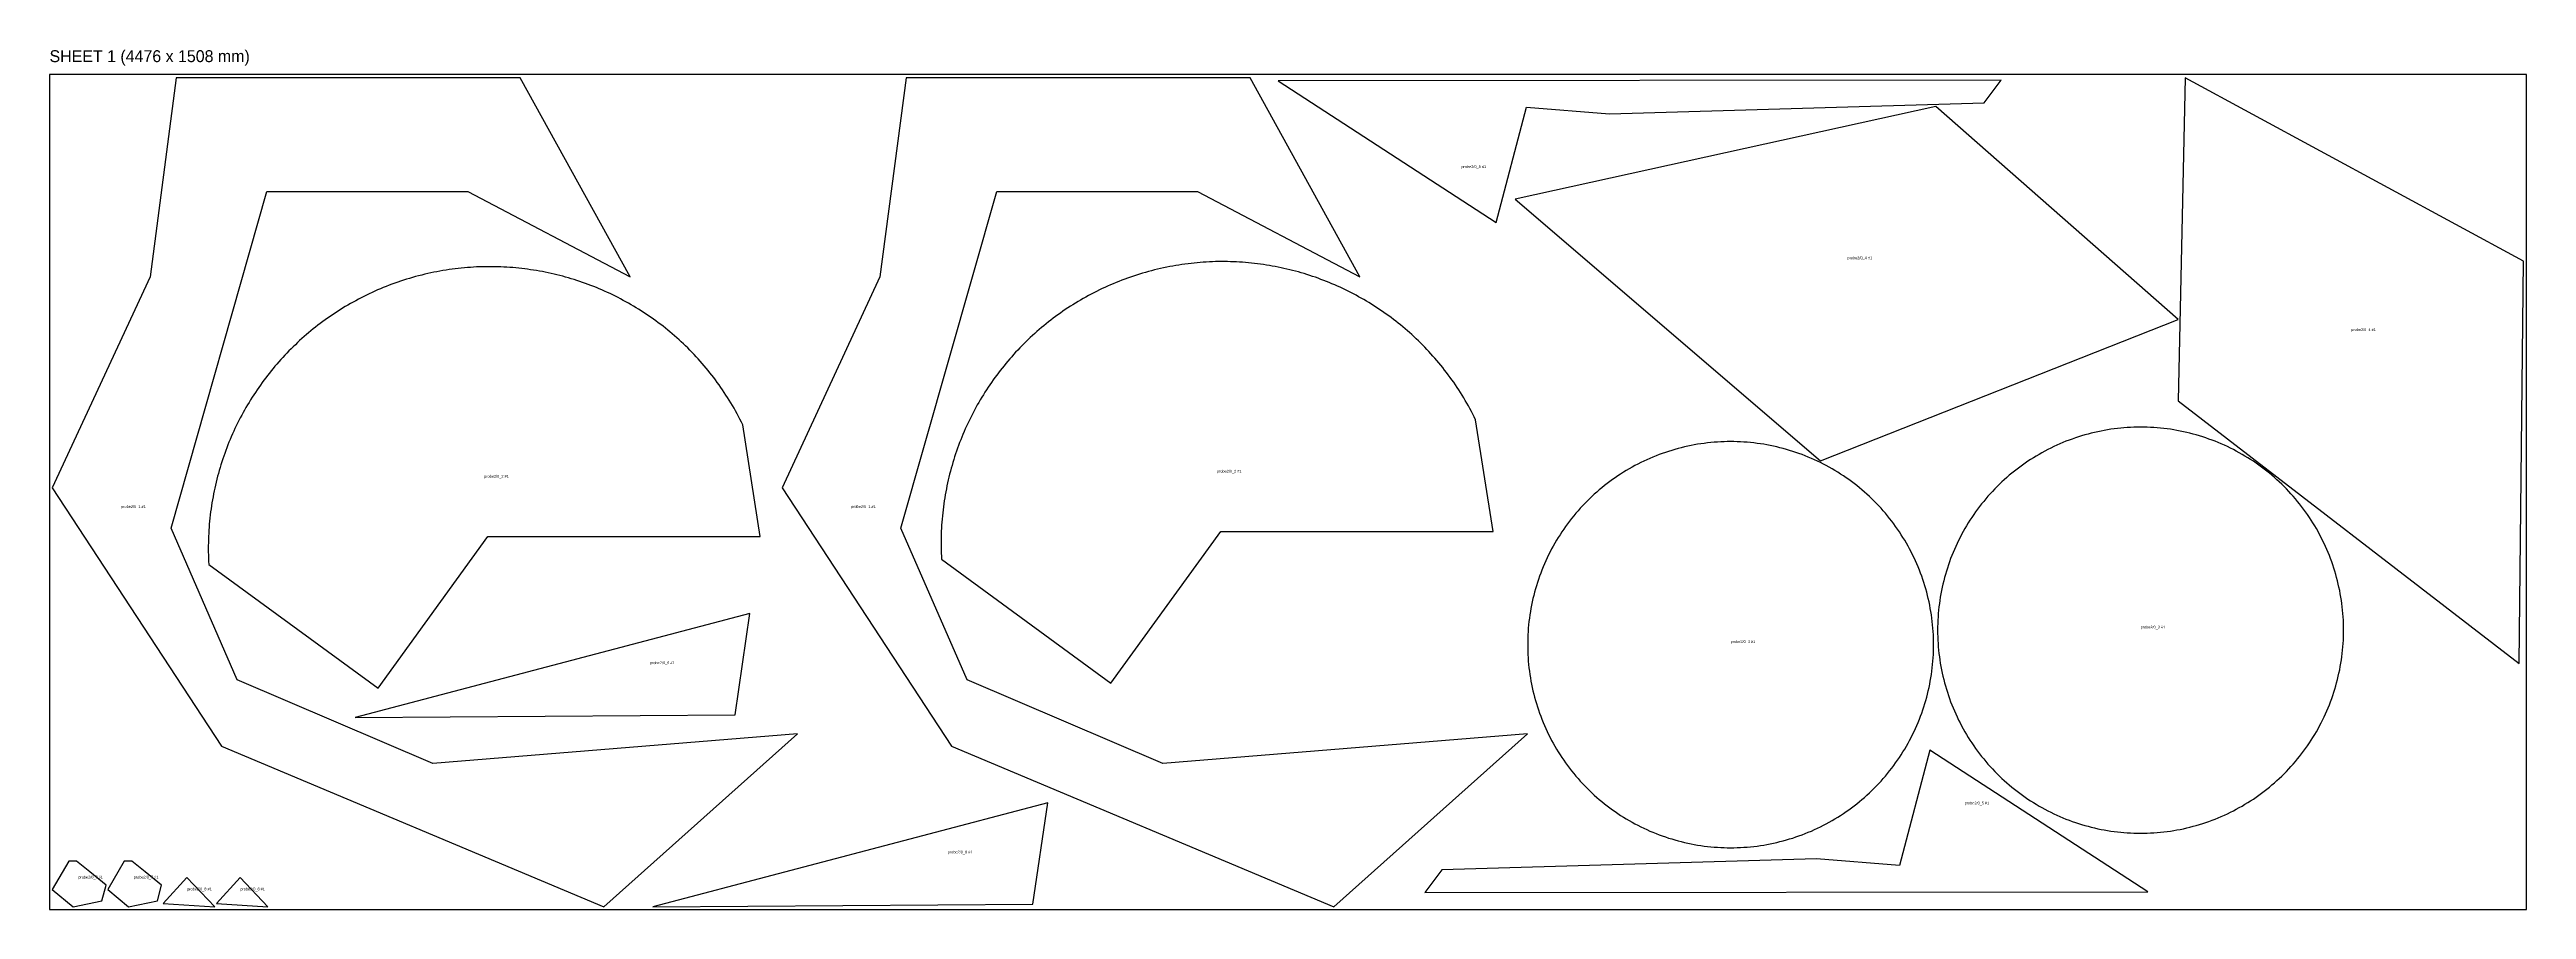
# Model space of a CAD drawing. Header units: millimetres. Extents: x 0 to 4476, y 0 to 1553.
import ezdxf

# ---------------------------------------------------------------- set-up
doc = ezdxf.new("R2010")
doc.units = ezdxf.units.MM
for name, color, linetype in [('PART_LABELS', 3, 'Continuous'), ('PART_S001_0001', 7, 'Continuous'), ('PART_S001_0002', 7, 'Continuous'), ('PART_S001_0003', 7, 'Continuous'), ('PART_S001_0004', 7, 'Continuous'), ('PART_S001_0005', 7, 'Continuous'), ('PART_S001_0006', 7, 'Continuous'), ('PART_S001_0007', 7, 'Continuous'), ('PART_S001_0008', 7, 'Continuous'), ('PART_S001_0009', 7, 'Continuous'), ('PART_S001_0010', 7, 'Continuous'), ('PART_S001_0011', 7, 'Continuous'), ('PART_S001_0012', 7, 'Continuous'), ('PART_S001_0013', 7, 'Continuous'), ('PART_S001_0014', 7, 'Continuous'), ('PART_S001_0015', 7, 'Continuous'), ('PART_S001_0016', 7, 'Continuous'), ('SHEET_BOUNDARY', 8, 'Continuous'), ('SHEET_LABELS', 6, 'Continuous')]:
    doc.layers.add(name, color=color, linetype=linetype)

msp = doc.modelspace()

# ---------------------------------------------------------------- linework, layer by layer
at = {"layer": 'PART_S001_0001'}
msp.add_lwpolyline([(850.3, 1502.1), (228.9, 1502.1), (181.6, 1142.8), (5, 761.4), (310.9, 295), (1001.6, 5), (1351.7, 317), (692.6, 263.4), (339.3, 414.7), (219.5, 688.9), (392.9, 1297.2), (755.6, 1297.2), (1049, 1142.8)], close=True, dxfattribs=at)
at = {"layer": 'PART_S001_0002'}
msp.add_lwpolyline([(2169.4, 1502.1), (1548, 1502.1), (1500.7, 1142.8), (1324.1, 761.4), (1630, 295), (2320.7, 5), (2670.8, 317), (2011.7, 263.4), (1658.4, 414.7), (1538.6, 688.9), (1712, 1297.2), (2074.7, 1297.2), (2368.1, 1142.8)], close=True, dxfattribs=at)
at = {"layer": 'PART_S001_0003'}
msp.add_lwpolyline([(3791.5, 31.9), (3398.1, 287.9), (3343.3, 79.6), (3193.3, 91.4), (2515.7, 71.7), (2485, 30.5)], close=True, dxfattribs=at)
at = {"layer": 'PART_S001_0004'}
msp.add_lwpolyline([(2220.5, 1496.9), (2613.9, 1241), (2668.7, 1449.2), (2818.7, 1437.4), (3496.3, 1457.1), (3527, 1498.3)], close=True, dxfattribs=at)
at = {"layer": 'PART_S001_0005'}
msp.add_lwpolyline([(287.7, 623.3), (593.6, 399.5), (792.3, 673.7), (1284.3, 673.7), (1252.8, 875.4), (1250.3, 880.5), (1247.7, 885.5), (1245.1, 890.6), (1242.4, 895.5), (1239.7, 900.4), (1237, 905.3), (1234.2, 910.2), (1231.3, 915), (1228.4, 919.8), (1225.4, 924.5), (1222.4, 929.2), (1219.4, 933.8), (1216.3, 938.4), (1213.2, 943), (1210, 947.5), (1206.7, 952), (1203.5, 956.5), (1200.2, 960.9), (1196.8, 965.2), (1193.4, 969.5), (1190, 973.8), (1186.5, 978), (1182.9, 982.2), (1179.4, 986.4), (1175.8, 990.5), (1172.1, 994.5), (1168.4, 998.5), (1164.7, 1002.5), (1160.9, 1006.4), (1157.1, 1010.3), (1153.3, 1014.2), (1149.4, 1018), (1145.5, 1021.7), (1141.5, 1025.4), (1137.6, 1029.1), (1133.5, 1032.7), (1129.5, 1036.2), (1125.4, 1039.8), (1121.2, 1043.2), (1117.1, 1046.7), (1112.9, 1050.1), (1108.6, 1053.4), (1104.4, 1056.7), (1100.1, 1059.9), (1095.8, 1063.1), (1091.4, 1066.3), (1087, 1069.4), (1082.6, 1072.4), (1078.1, 1075.4), (1073.6, 1078.4), (1069.1, 1081.3), (1064.6, 1084.2), (1060, 1087), (1055.4, 1089.7), (1050.8, 1092.4), (1046.1, 1095.1), (1041.5, 1097.7), (1036.8, 1100.3), (1032, 1102.8), (1027.3, 1105.3), (1022.5, 1107.7), (1017.7, 1110), (1012.8, 1112.4), (1008, 1114.6), (1003.1, 1116.8), (998.2, 1119), (993.3, 1121.1), (988.3, 1123.2), (983.3, 1125.2), (978.4, 1127.1), (973.3, 1129), (968.3, 1130.9), (963.3, 1132.7), (958.2, 1134.4), (953.1, 1136.1), (948, 1137.7), (942.9, 1139.3), (937.7, 1140.8), (932.5, 1142.3), (927.4, 1143.7), (922.2, 1145.1), (917, 1146.4), (911.7, 1147.7), (906.5, 1148.9), (901.2, 1150), (895.9, 1151.1), (890.7, 1152.2), (885.4, 1153.1), (880, 1154.1), (874.7, 1154.9), (869.4, 1155.7), (864, 1156.5), (858.7, 1157.2), (853.3, 1157.8), (847.9, 1158.4), (842.5, 1159), (837.1, 1159.4), (831.7, 1159.9), (826.3, 1160.2), (820.8, 1160.5), (815.4, 1160.7), (809.9, 1160.9), (804.5, 1161.1), (799, 1161.1), (793.5, 1161.1), (788.1, 1161.1), (782.6, 1161), (777.1, 1160.8), (771.6, 1160.6), (766.1, 1160.3), (760.6, 1159.9), (755.1, 1159.5), (749.6, 1159), (744.1, 1158.5), (738.6, 1157.9), (733.1, 1157.3), (727.6, 1156.5), (722.1, 1155.8), (716.6, 1154.9), (711, 1154), (705.5, 1153.1), (700, 1152), (694.5, 1150.9), (689, 1149.8), (683.5, 1148.6), (678, 1147.3), (672.5, 1146), (667, 1144.6), (661.5, 1143.1), (656.1, 1141.6), (650.6, 1140), (645.2, 1138.4), (639.9, 1136.7), (634.5, 1134.9), (629.2, 1133.1), (624, 1131.3), (618.7, 1129.4), (613.5, 1127.4), (608.3, 1125.4), (603.1, 1123.3), (598, 1121.2), (592.9, 1119), (587.9, 1116.8), (582.8, 1114.5), (577.8, 1112.2), (572.9, 1109.8), (567.9, 1107.3), (563, 1104.9), (558.2, 1102.3), (553.3, 1099.7), (548.5, 1097.1), (543.8, 1094.4), (539, 1091.7), (534.3, 1088.9), (529.7, 1086.1), (525, 1083.2), (520.4, 1080.3), (515.9, 1077.4), (511.4, 1074.3), (506.9, 1071.3), (502.4, 1068.2), (498, 1065), (493.7, 1061.8), (489.3, 1058.6), (485, 1055.3), (480.8, 1052), (476.5, 1048.6), (472.4, 1045.2), (468.2, 1041.8), (464.1, 1038.3), (460, 1034.8), (456, 1031.2), (452, 1027.6), (448.1, 1023.9), (444.2, 1020.2), (440.3, 1016.5), (436.5, 1012.7), (432.7, 1008.9), (429, 1005.1), (425.3, 1001.2), (421.6, 997.2), (418, 993.3), (414.4, 989.3), (410.9, 985.2), (407.4, 981.2), (404, 977.1), (400.6, 972.9), (397.2, 968.7), (393.9, 964.5), (390.6, 960.3), (387.4, 956), (384.2, 951.7), (381.1, 947.3), (378, 942.9), (375, 938.5), (372, 934.1), (369.1, 929.6), (366.2, 925.1), (363.3, 920.6), (360.5, 916), (357.7, 911.4), (355, 906.8), (352.4, 902.1), (349.8, 897.4), (347.2, 892.7), (344.7, 887.9), (342.2, 883.2), (339.8, 878.4), (337.4, 873.5), (335.1, 868.7), (332.9, 863.8), (330.7, 858.9), (328.5, 854), (326.4, 849), (324.3, 844), (322.3, 839), (320.4, 834), (318.5, 829), (316.6, 823.9), (314.8, 818.8), (313.1, 813.7), (311.4, 808.5), (309.7, 803.4), (308.2, 798.2), (306.6, 793), (305.2, 787.7), (303.7, 782.5), (302.4, 777.2), (301.1, 771.9), (299.8, 766.6), (298.6, 761.3), (297.5, 756), (296.4, 750.6), (295.4, 745.2), (294.4, 739.8), (293.5, 734.4), (292.6, 729), (291.8, 723.6), (291.1, 718.1), (290.4, 712.6), (289.8, 707.1), (289.2, 701.6), (288.7, 696.1), (288.3, 690.6), (287.9, 685), (287.6, 679.5), (287.3, 673.9), (287.1, 668.3), (287, 662.7), (286.9, 657.1), (286.9, 651.5), (286.9, 645.9), (287, 640.2), (287.2, 634.6), (287.4, 628.9)], close=True, dxfattribs=at)
at = {"layer": 'PART_S001_0006'}
msp.add_lwpolyline([(1611.9, 632.5), (1917.9, 408.7), (2116.6, 682.9), (2608.6, 682.9), (2577, 884.6), (2574.5, 889.7), (2572, 894.7), (2569.3, 899.7), (2566.7, 904.7), (2564, 909.6), (2561.2, 914.5), (2558.4, 919.4), (2555.5, 924.2), (2552.6, 929), (2549.7, 933.7), (2546.7, 938.4), (2543.6, 943), (2540.5, 947.6), (2537.4, 952.2), (2534.2, 956.7), (2531, 961.2), (2527.7, 965.7), (2524.4, 970.1), (2521, 974.4), (2517.6, 978.7), (2514.2, 983), (2510.7, 987.2), (2507.2, 991.4), (2503.6, 995.6), (2500, 999.7), (2496.4, 1003.7), (2492.7, 1007.7), (2489, 1011.7), (2485.2, 1015.6), (2481.4, 1019.5), (2477.5, 1023.4), (2473.7, 1027.1), (2469.7, 1030.9), (2465.8, 1034.6), (2461.8, 1038.3), (2457.8, 1041.9), (2453.7, 1045.4), (2449.6, 1049), (2445.5, 1052.4), (2441.3, 1055.9), (2437.1, 1059.2), (2432.9, 1062.6), (2428.6, 1065.9), (2424.3, 1069.1), (2420, 1072.3), (2415.6, 1075.5), (2411.2, 1078.6), (2406.8, 1081.6), (2402.4, 1084.6), (2397.9, 1087.6), (2393.4, 1090.5), (2388.8, 1093.3), (2384.3, 1096.2), (2379.7, 1098.9), (2375, 1101.6), (2370.4, 1104.3), (2365.7, 1106.9), (2361, 1109.5), (2356.3, 1112), (2351.5, 1114.5), (2346.7, 1116.9), (2341.9, 1119.2), (2337.1, 1121.5), (2332.2, 1123.8), (2327.3, 1126), (2322.4, 1128.2), (2317.5, 1130.3), (2312.6, 1132.3), (2307.6, 1134.4), (2302.6, 1136.3), (2297.6, 1138.2), (2292.6, 1140.1), (2287.5, 1141.9), (2282.4, 1143.6), (2277.3, 1145.3), (2272.2, 1146.9), (2267.1, 1148.5), (2262, 1150), (2256.8, 1151.5), (2251.6, 1152.9), (2246.4, 1154.3), (2241.2, 1155.6), (2236, 1156.9), (2230.7, 1158.1), (2225.5, 1159.2), (2220.2, 1160.3), (2214.9, 1161.3), (2209.6, 1162.3), (2204.3, 1163.3), (2199, 1164.1), (2193.6, 1164.9), (2188.3, 1165.7), (2182.9, 1166.4), (2177.5, 1167), (2172.1, 1167.6), (2166.7, 1168.2), (2161.3, 1168.6), (2155.9, 1169), (2150.5, 1169.4), (2145.1, 1169.7), (2139.6, 1169.9), (2134.2, 1170.1), (2128.7, 1170.2), (2123.3, 1170.3), (2117.8, 1170.3), (2112.3, 1170.3), (2106.8, 1170.2), (2101.4, 1170), (2095.9, 1169.8), (2090.4, 1169.5), (2084.9, 1169.1), (2079.4, 1168.7), (2073.9, 1168.2), (2068.4, 1167.7), (2062.8, 1167.1), (2057.3, 1166.4), (2051.8, 1165.7), (2046.3, 1165), (2040.8, 1164.1), (2035.3, 1163.2), (2029.8, 1162.2), (2024.3, 1161.2), (2018.8, 1160.1), (2013.2, 1159), (2007.7, 1157.8), (2002.2, 1156.5), (1996.7, 1155.2), (1991.2, 1153.7), (1985.8, 1152.3), (1980.3, 1150.8), (1974.9, 1149.2), (1969.5, 1147.5), (1964.1, 1145.9), (1958.8, 1144.1), (1953.5, 1142.3), (1948.2, 1140.5), (1942.9, 1138.5), (1937.7, 1136.6), (1932.5, 1134.6), (1927.4, 1132.5), (1922.3, 1130.4), (1917.2, 1128.2), (1912.1, 1126), (1907.1, 1123.7), (1902.1, 1121.4), (1897.1, 1119), (1892.2, 1116.5), (1887.3, 1114.1), (1882.4, 1111.5), (1877.6, 1108.9), (1872.8, 1106.3), (1868, 1103.6), (1863.3, 1100.9), (1858.6, 1098.1), (1853.9, 1095.3), (1849.3, 1092.4), (1844.7, 1089.5), (1840.1, 1086.5), (1835.6, 1083.5), (1831.1, 1080.5), (1826.7, 1077.4), (1822.3, 1074.2), (1817.9, 1071), (1813.6, 1067.8), (1809.3, 1064.5), (1805, 1061.2), (1800.8, 1057.8), (1796.6, 1054.4), (1792.5, 1051), (1788.3, 1047.5), (1784.3, 1044), (1780.3, 1040.4), (1776.3, 1036.8), (1772.3, 1033.1), (1768.4, 1029.4), (1764.6, 1025.7), (1760.7, 1021.9), (1756.9, 1018.1), (1753.2, 1014.2), (1749.5, 1010.4), (1745.8, 1006.4), (1742.2, 1002.5), (1738.7, 998.5), (1735.1, 994.4), (1731.6, 990.4), (1728.2, 986.2), (1724.8, 982.1), (1721.5, 977.9), (1718.1, 973.7), (1714.9, 969.5), (1711.7, 965.2), (1708.5, 960.9), (1705.4, 956.5), (1702.3, 952.1), (1699.2, 947.7), (1696.2, 943.3), (1693.3, 938.8), (1690.4, 934.3), (1687.5, 929.7), (1684.7, 925.2), (1682, 920.6), (1679.3, 915.9), (1676.6, 911.3), (1674, 906.6), (1671.4, 901.9), (1668.9, 897.1), (1666.5, 892.4), (1664.1, 887.6), (1661.7, 882.7), (1659.4, 877.9), (1657.1, 873), (1654.9, 868.1), (1652.7, 863.2), (1650.6, 858.2), (1648.6, 853.2), (1646.6, 848.2), (1644.6, 843.2), (1642.7, 838.2), (1640.8, 833.1), (1639, 828), (1637.3, 822.9), (1635.6, 817.7), (1634, 812.6), (1632.4, 807.4), (1630.9, 802.2), (1629.4, 796.9), (1628, 791.7), (1626.6, 786.4), (1625.3, 781.1), (1624, 775.8), (1622.9, 770.5), (1621.7, 765.2), (1620.6, 759.8), (1619.6, 754.4), (1618.6, 749), (1617.7, 743.6), (1616.9, 738.2), (1616.1, 732.7), (1615.3, 727.3), (1614.6, 721.8), (1614, 716.3), (1613.5, 710.8), (1613, 705.3), (1612.5, 699.8), (1612.1, 694.2), (1611.8, 688.7), (1611.5, 683.1), (1611.3, 677.5), (1611.2, 671.9), (1611.1, 666.3), (1611.1, 660.7), (1611.1, 655.1), (1611.2, 649.4), (1611.4, 643.8), (1611.6, 638.1)], close=True, dxfattribs=at)
at = {"layer": 'PART_S001_0007'}
msp.add_lwpolyline([(3404.7, 478.3), (3404.6, 484.3), (3404.5, 490.3), (3404.2, 496.3), (3403.9, 502.3), (3403.4, 508.2), (3402.9, 514.2), (3402.3, 520.2), (3401.5, 526.1), (3400.7, 532.1), (3399.8, 538), (3398.7, 543.9), (3397.6, 549.8), (3396.4, 555.7), (3395.1, 561.6), (3393.7, 567.4), (3392.2, 573.2), (3390.6, 579), (3388.9, 584.7), (3387.1, 590.5), (3385.2, 596.2), (3383.2, 601.8), (3381.2, 607.5), (3379, 613.1), (3376.7, 618.6), (3374.4, 624.2), (3372, 629.6), (3369.4, 635.1), (3366.8, 640.5), (3364.1, 645.9), (3361.3, 651.2), (3358.5, 656.4), (3355.5, 661.7), (3352.5, 666.8), (3349.3, 672), (3346.1, 677), (3342.8, 682), (3339.5, 687), (3336, 691.9), (3332.5, 696.8), (3328.9, 701.6), (3325.2, 706.3), (3321.4, 711), (3317.6, 715.6), (3313.6, 720.1), (3309.6, 724.6), (3305.6, 729), (3301.4, 733.3), (3297.2, 737.6), (3292.9, 741.8), (3288.6, 746), (3284.2, 750), (3279.7, 754), (3275.2, 758), (3270.6, 761.8), (3265.9, 765.6), (3261.2, 769.3), (3256.4, 772.9), (3251.5, 776.4), (3246.6, 779.9), (3241.6, 783.2), (3236.6, 786.5), (3231.6, 789.7), (3226.4, 792.9), (3221.3, 795.9), (3216, 798.9), (3210.8, 801.7), (3205.5, 804.5), (3200.1, 807.2), (3194.7, 809.8), (3189.2, 812.4), (3183.8, 814.8), (3178.2, 817.1), (3172.7, 819.4), (3167.1, 821.6), (3161.4, 823.6), (3155.8, 825.6), (3150.1, 827.5), (3144.3, 829.3), (3138.6, 831), (3132.8, 832.6), (3127, 834.1), (3121.2, 835.5), (3115.3, 836.8), (3109.4, 838), (3103.5, 839.1), (3097.6, 840.2), (3091.7, 841.1), (3085.7, 841.9), (3079.8, 842.7), (3073.8, 843.3), (3067.8, 843.8), (3061.9, 844.3), (3055.9, 844.6), (3049.9, 844.9), (3043.9, 845), (3037.9, 845.1), (3031.9, 845), (3025.9, 844.9), (3019.9, 844.6), (3013.9, 844.3), (3007.9, 843.8), (3001.9, 843.3), (2995.9, 842.7), (2990, 841.9), (2984, 841.1), (2978.1, 840.2), (2972.2, 839.1), (2966.3, 838), (2960.4, 836.8), (2954.6, 835.5), (2948.7, 834.1), (2942.9, 832.6), (2937.1, 831), (2931.4, 829.3), (2925.7, 827.5), (2920, 825.6), (2914.3, 823.6), (2908.7, 821.6), (2903.1, 819.4), (2897.5, 817.1), (2892, 814.8), (2886.5, 812.4), (2881, 809.8), (2875.6, 807.2), (2870.3, 804.5), (2865, 801.7), (2859.7, 798.9), (2854.5, 795.9), (2849.3, 792.9), (2844.2, 789.7), (2839.1, 786.5), (2834.1, 783.2), (2829.1, 779.9), (2824.2, 776.4), (2819.4, 772.9), (2814.6, 769.3), (2809.8, 765.6), (2805.2, 761.8), (2800.6, 758), (2796, 754), (2791.5, 750), (2787.1, 746), (2782.8, 741.8), (2778.5, 737.6), (2774.3, 733.3), (2770.2, 729), (2766.1, 724.6), (2762.1, 720.1), (2758.2, 715.6), (2754.3, 711), (2750.6, 706.3), (2746.9, 701.6), (2743.2, 696.8), (2739.7, 691.9), (2736.3, 687), (2732.9, 682), (2729.6, 677), (2726.4, 672), (2723.3, 666.8), (2720.2, 661.7), (2717.2, 656.4), (2714.4, 651.2), (2711.6, 645.9), (2708.9, 640.5), (2706.3, 635.1), (2703.8, 629.6), (2701.3, 624.2), (2699, 618.6), (2696.7, 613.1), (2694.6, 607.5), (2692.5, 601.8), (2690.5, 596.2), (2688.6, 590.5), (2686.9, 584.7), (2685.2, 579), (2683.6, 573.2), (2682.1, 567.4), (2680.6, 561.6), (2679.3, 555.7), (2678.1, 549.8), (2677, 543.9), (2676, 538), (2675, 532.1), (2674.2, 526.1), (2673.5, 520.2), (2672.8, 514.2), (2672.3, 508.2), (2671.9, 502.3), (2671.5, 496.3), (2671.3, 490.3), (2671.1, 484.3), (2671.1, 478.3), (2671.1, 472.3), (2671.3, 466.3), (2671.5, 460.3), (2671.9, 454.3), (2672.3, 448.3), (2672.8, 442.3), (2673.5, 436.3), (2674.2, 430.4), (2675, 424.4), (2676, 418.5), (2677, 412.6), (2678.1, 406.7), (2679.3, 400.8), (2680.6, 395), (2682.1, 389.1), (2683.6, 383.3), (2685.2, 377.5), (2686.9, 371.8), (2688.6, 366.1), (2690.5, 360.4), (2692.5, 354.7), (2694.6, 349.1), (2696.7, 343.5), (2699, 337.9), (2701.3, 332.4), (2703.8, 326.9), (2706.3, 321.4), (2708.9, 316), (2711.6, 310.7), (2714.4, 305.4), (2717.2, 300.1), (2720.2, 294.9), (2723.3, 289.7), (2726.4, 284.6), (2729.6, 279.5), (2732.9, 274.5), (2736.3, 269.5), (2739.7, 264.6), (2743.2, 259.8), (2746.9, 255), (2750.6, 250.2), (2754.3, 245.6), (2758.2, 241), (2762.1, 236.4), (2766.1, 231.9), (2770.2, 227.5), (2774.3, 223.2), (2778.5, 218.9), (2782.8, 214.7), (2787.1, 210.6), (2791.5, 206.5), (2796, 202.5), (2800.6, 198.6), (2805.2, 194.7), (2809.8, 191), (2814.6, 187.3), (2819.4, 183.6), (2824.2, 180.1), (2829.1, 176.7), (2834.1, 173.3), (2839.1, 170), (2844.2, 166.8), (2849.3, 163.7), (2854.5, 160.6), (2859.7, 157.6), (2865, 154.8), (2870.3, 152), (2875.6, 149.3), (2881, 146.7), (2886.5, 144.2), (2892, 141.7), (2897.5, 139.4), (2903.1, 137.1), (2908.7, 135), (2914.3, 132.9), (2920, 130.9), (2925.7, 129), (2931.4, 127.3), (2937.1, 125.6), (2942.9, 124), (2948.7, 122.5), (2954.6, 121), (2960.4, 119.7), (2966.3, 118.5), (2972.2, 117.4), (2978.1, 116.4), (2984, 115.4), (2990, 114.6), (2995.9, 113.9), (3001.9, 113.2), (3007.9, 112.7), (3013.9, 112.3), (3019.9, 111.9), (3025.9, 111.7), (3031.9, 111.5), (3037.9, 111.5), (3043.9, 111.5), (3049.9, 111.7), (3055.9, 111.9), (3061.9, 112.3), (3067.8, 112.7), (3073.8, 113.2), (3079.8, 113.9), (3085.7, 114.6), (3091.7, 115.4), (3097.6, 116.4), (3103.5, 117.4), (3109.4, 118.5), (3115.3, 119.7), (3121.2, 121), (3127, 122.5), (3132.8, 124), (3138.6, 125.6), (3144.3, 127.3), (3150.1, 129), (3155.8, 130.9), (3161.4, 132.9), (3167.1, 135), (3172.7, 137.1), (3178.2, 139.4), (3183.8, 141.7), (3189.2, 144.2), (3194.7, 146.7), (3200.1, 149.3), (3205.5, 152), (3210.8, 154.8), (3216, 157.6), (3221.3, 160.6), (3226.4, 163.7), (3231.6, 166.8), (3236.6, 170), (3241.6, 173.3), (3246.6, 176.7), (3251.5, 180.1), (3256.4, 183.6), (3261.2, 187.3), (3265.9, 191), (3270.6, 194.7), (3275.2, 198.6), (3279.7, 202.5), (3284.2, 206.5), (3288.6, 210.6), (3292.9, 214.7), (3297.2, 218.9), (3301.4, 223.2), (3305.6, 227.5), (3309.6, 231.9), (3313.6, 236.4), (3317.6, 241), (3321.4, 245.6), (3325.2, 250.2), (3328.9, 255), (3332.5, 259.8), (3336, 264.6), (3339.5, 269.5), (3342.8, 274.5), (3346.1, 279.5), (3349.3, 284.6), (3352.5, 289.7), (3355.5, 294.9), (3358.5, 300.1), (3361.3, 305.4), (3364.1, 310.7), (3366.8, 316), (3369.4, 321.4), (3372, 326.9), (3374.4, 332.4), (3376.7, 337.9), (3379, 343.5), (3381.2, 349.1), (3383.2, 354.7), (3385.2, 360.4), (3387.1, 366.1), (3388.9, 371.8), (3390.6, 377.5), (3392.2, 383.3), (3393.7, 389.1), (3395.1, 395), (3396.4, 400.8), (3397.6, 406.7), (3398.7, 412.6), (3399.8, 418.5), (3400.7, 424.4), (3401.5, 430.4), (3402.3, 436.3), (3402.9, 442.3), (3403.4, 448.3), (3403.9, 454.3), (3404.2, 460.3), (3404.5, 466.3), (3404.6, 472.3)], close=True, dxfattribs=at)
at = {"layer": 'PART_S001_0008'}
msp.add_lwpolyline([(4145.5, 504.5), (4145.5, 510.5), (4145.3, 516.5), (4145.1, 522.5), (4144.7, 528.5), (4144.3, 534.5), (4143.7, 540.4), (4143.1, 546.4), (4142.4, 552.4), (4141.5, 558.3), (4140.6, 564.2), (4139.6, 570.1), (4138.5, 576), (4137.2, 581.9), (4135.9, 587.8), (4134.5, 593.6), (4133, 599.4), (4131.4, 605.2), (4129.7, 611), (4127.9, 616.7), (4126, 622.4), (4124.1, 628), (4122, 633.7), (4119.8, 639.3), (4117.6, 644.8), (4115.2, 650.4), (4112.8, 655.9), (4110.3, 661.3), (4107.7, 666.7), (4105, 672.1), (4102.2, 677.4), (4099.3, 682.7), (4096.4, 687.9), (4093.3, 693), (4090.2, 698.2), (4087, 703.2), (4083.7, 708.3), (4080.3, 713.2), (4076.9, 718.1), (4073.3, 723), (4069.7, 727.8), (4066, 732.5), (4062.2, 737.2), (4058.4, 741.8), (4054.5, 746.3), (4050.5, 750.8), (4046.4, 755.2), (4042.3, 759.6), (4038.1, 763.8), (4033.8, 768.1), (4029.4, 772.2), (4025, 776.3), (4020.6, 780.2), (4016, 784.2), (4011.4, 788), (4006.7, 791.8), (4002, 795.5), (3997.2, 799.1), (3992.4, 802.6), (3987.5, 806.1), (3982.5, 809.5), (3977.5, 812.8), (3972.4, 816), (3967.3, 819.1), (3962.1, 822.1), (3956.9, 825.1), (3951.6, 828), (3946.3, 830.7), (3940.9, 833.4), (3935.5, 836.1), (3930.1, 838.6), (3924.6, 841), (3919.1, 843.4), (3913.5, 845.6), (3907.9, 847.8), (3902.3, 849.8), (3896.6, 851.8), (3890.9, 853.7), (3885.2, 855.5), (3879.4, 857.2), (3873.6, 858.8), (3867.8, 860.3), (3862, 861.7), (3856.1, 863), (3850.3, 864.2), (3844.4, 865.3), (3838.5, 866.4), (3832.5, 867.3), (3826.6, 868.1), (3820.6, 868.9), (3814.7, 869.5), (3808.7, 870), (3802.7, 870.5), (3796.7, 870.8), (3790.7, 871.1), (3784.7, 871.2), (3778.7, 871.3), (3772.7, 871.2), (3766.7, 871.1), (3760.7, 870.8), (3754.7, 870.5), (3748.7, 870), (3742.8, 869.5), (3736.8, 868.9), (3730.8, 868.1), (3724.9, 867.3), (3719, 866.4), (3713, 865.3), (3707.2, 864.2), (3701.3, 863), (3695.4, 861.7), (3689.6, 860.3), (3683.8, 858.8), (3678, 857.2), (3672.2, 855.5), (3666.5, 853.7), (3660.8, 851.8), (3655.1, 849.8), (3649.5, 847.8), (3643.9, 845.6), (3638.3, 843.4), (3632.8, 841), (3627.3, 838.6), (3621.9, 836.1), (3616.5, 833.4), (3611.1, 830.7), (3605.8, 828), (3600.5, 825.1), (3595.3, 822.1), (3590.1, 819.1), (3585, 816), (3579.9, 812.8), (3574.9, 809.5), (3570, 806.1), (3565.1, 802.6), (3560.2, 799.1), (3555.4, 795.5), (3550.7, 791.8), (3546, 788), (3541.4, 784.2), (3536.9, 780.2), (3532.4, 776.3), (3528, 772.2), (3523.6, 768.1), (3519.3, 763.8), (3515.1, 759.6), (3511, 755.2), (3506.9, 750.8), (3502.9, 746.3), (3499, 741.8), (3495.2, 737.2), (3491.4, 732.5), (3487.7, 727.8), (3484.1, 723), (3480.6, 718.1), (3477.1, 713.2), (3473.7, 708.3), (3470.4, 703.2), (3467.2, 698.2), (3464.1, 693), (3461.1, 687.9), (3458.1, 682.7), (3455.2, 677.4), (3452.4, 672.1), (3449.7, 666.7), (3447.1, 661.3), (3444.6, 655.9), (3442.2, 650.4), (3439.8, 644.8), (3437.6, 639.3), (3435.4, 633.7), (3433.4, 628), (3431.4, 622.4), (3429.5, 616.7), (3427.7, 611), (3426, 605.2), (3424.4, 599.4), (3422.9, 593.6), (3421.5, 587.8), (3420.2, 581.9), (3419, 576), (3417.8, 570.1), (3416.8, 564.2), (3415.9, 558.3), (3415.1, 552.4), (3414.3, 546.4), (3413.7, 540.4), (3413.1, 534.5), (3412.7, 528.5), (3412.4, 522.5), (3412.1, 516.5), (3412, 510.5), (3411.9, 504.5), (3412, 498.5), (3412.1, 492.5), (3412.4, 486.5), (3412.7, 480.5), (3413.1, 474.5), (3413.7, 468.5), (3414.3, 462.6), (3415.1, 456.6), (3415.9, 450.7), (3416.8, 444.7), (3417.8, 438.8), (3419, 432.9), (3420.2, 427), (3421.5, 421.2), (3422.9, 415.4), (3424.4, 409.5), (3426, 403.8), (3427.7, 398), (3429.5, 392.3), (3431.4, 386.6), (3433.4, 380.9), (3435.4, 375.3), (3437.6, 369.7), (3439.8, 364.1), (3442.2, 358.6), (3444.6, 353.1), (3447.1, 347.7), (3449.7, 342.2), (3452.4, 336.9), (3455.2, 331.6), (3458.1, 326.3), (3461.1, 321.1), (3464.1, 315.9), (3467.2, 310.8), (3470.4, 305.7), (3473.7, 300.7), (3477.1, 295.7), (3480.6, 290.8), (3484.1, 286), (3487.7, 281.2), (3491.4, 276.5), (3495.2, 271.8), (3499, 267.2), (3502.9, 262.6), (3506.9, 258.2), (3511, 253.7), (3515.1, 249.4), (3519.3, 245.1), (3523.6, 240.9), (3528, 236.8), (3532.4, 232.7), (3536.9, 228.7), (3541.4, 224.8), (3546, 220.9), (3550.7, 217.2), (3555.4, 213.5), (3560.2, 209.9), (3565.1, 206.3), (3570, 202.9), (3574.9, 199.5), (3579.9, 196.2), (3585, 193), (3590.1, 189.9), (3595.3, 186.8), (3600.5, 183.9), (3605.8, 181), (3611.1, 178.2), (3616.5, 175.5), (3621.9, 172.9), (3627.3, 170.4), (3632.8, 167.9), (3638.3, 165.6), (3643.9, 163.3), (3649.5, 161.2), (3655.1, 159.1), (3660.8, 157.1), (3666.5, 155.3), (3672.2, 153.5), (3678, 151.8), (3683.8, 150.2), (3689.6, 148.7), (3695.4, 147.3), (3701.3, 145.9), (3707.2, 144.7), (3713, 143.6), (3719, 142.6), (3724.9, 141.6), (3730.8, 140.8), (3736.8, 140.1), (3742.8, 139.4), (3748.7, 138.9), (3754.7, 138.5), (3760.7, 138.1), (3766.7, 137.9), (3772.7, 137.7), (3778.7, 137.7), (3784.7, 137.7), (3790.7, 137.9), (3796.7, 138.1), (3802.7, 138.5), (3808.7, 138.9), (3814.7, 139.4), (3820.6, 140.1), (3826.6, 140.8), (3832.5, 141.6), (3838.5, 142.6), (3844.4, 143.6), (3850.3, 144.7), (3856.1, 145.9), (3862, 147.3), (3867.8, 148.7), (3873.6, 150.2), (3879.4, 151.8), (3885.2, 153.5), (3890.9, 155.3), (3896.6, 157.1), (3902.3, 159.1), (3907.9, 161.2), (3913.5, 163.3), (3919.1, 165.6), (3924.6, 167.9), (3930.1, 170.4), (3935.5, 172.9), (3940.9, 175.5), (3946.3, 178.2), (3951.6, 181), (3956.9, 183.9), (3962.1, 186.8), (3967.3, 189.9), (3972.4, 193), (3977.5, 196.2), (3982.5, 199.5), (3987.5, 202.9), (3992.4, 206.3), (3997.2, 209.9), (4002, 213.5), (4006.7, 217.2), (4011.4, 220.9), (4016, 224.8), (4020.6, 228.7), (4025, 232.7), (4029.4, 236.8), (4033.8, 240.9), (4038.1, 245.1), (4042.3, 249.4), (4046.4, 253.7), (4050.5, 258.2), (4054.5, 262.6), (4058.4, 267.2), (4062.2, 271.8), (4066, 276.5), (4069.7, 281.2), (4073.3, 286), (4076.9, 290.8), (4080.3, 295.7), (4083.7, 300.7), (4087, 305.7), (4090.2, 310.8), (4093.3, 315.9), (4096.4, 321.1), (4099.3, 326.3), (4102.2, 331.6), (4105, 336.9), (4107.7, 342.2), (4110.3, 347.7), (4112.8, 353.1), (4115.2, 358.6), (4117.6, 364.1), (4119.8, 369.7), (4122, 375.3), (4124.1, 380.9), (4126, 386.6), (4127.9, 392.3), (4129.7, 398), (4131.4, 403.8), (4133, 409.5), (4134.5, 415.4), (4135.9, 421.2), (4137.2, 427), (4138.5, 432.9), (4139.6, 438.8), (4140.6, 444.7), (4141.5, 450.7), (4142.4, 456.6), (4143.1, 462.6), (4143.7, 468.5), (4144.3, 474.5), (4144.7, 480.5), (4145.1, 486.5), (4145.3, 492.5), (4145.5, 498.5)], close=True, dxfattribs=at)
at = {"layer": 'PART_S001_0009'}
msp.add_lwpolyline([(3200.2, 810.5), (3846.8, 1065.8), (3408.4, 1450.3), (2648.3, 1283.3)], close=True, dxfattribs=at)
at = {"layer": 'PART_S001_0010'}
msp.add_lwpolyline([(4470.5, 1170.8), (3859.3, 1502), (3846.6, 919), (4463.1, 444.1)], close=True, dxfattribs=at)
at = {"layer": 'PART_S001_0011'}
msp.add_lwpolyline([(552.2, 347), (1238.9, 351.7), (1265.7, 534.5)], close=True, dxfattribs=at)
at = {"layer": 'PART_S001_0012'}
msp.add_lwpolyline([(1090.3, 5), (1777, 9.7), (1803.8, 192.5)], close=True, dxfattribs=at)
at = {"layer": 'PART_S001_0013'}
msp.add_lwpolyline([(5, 35.9), (42.4, 5), (94.7, 15.5), (102.2, 43.8), (72.8, 67.7), (48.8, 87.2), (34.9, 87.2)], close=True, dxfattribs=at)
at = {"layer": 'PART_S001_0014'}
msp.add_lwpolyline([(105.2, 35.9), (142.5, 5), (194.8, 15.5), (202.3, 43.8), (172.9, 67.7), (148.9, 87.2), (135.1, 87.2)], close=True, dxfattribs=at)
at = {"layer": 'PART_S001_0015'}
msp.add_lwpolyline([(205.3, 11), (298.5, 5), (248.1, 57.7)], close=True, dxfattribs=at)
at = {"layer": 'PART_S001_0016'}
msp.add_lwpolyline([(301.5, 11), (394.7, 5), (344.3, 57.7)], close=True, dxfattribs=at)
at = {"layer": 'SHEET_BOUNDARY'}
msp.add_lwpolyline([(0, 0), (4476, 0), (4476, 1508), (0, 1508)], close=True, dxfattribs=at)

# ---------------------------------------------------------------- texts
at = {"layer": 'PART_LABELS'}
for s, p in [('probe2/0_5 #1', (2551.4, 1339.2)), ('probe2/0_4 #1', (3249, 1174.5)), ('probe2/0_4 #1', (4159.3, 1044.9)), ('probe2/0_2 #1', (785.4, 779.9)), ('probe2/0_2 #1', (2109.6, 789.1)), ('probe2/0_1 #1', (129.3, 725.2)), ('probe2/0_1 #1', (1448.4, 725.2)), ('probe2/0_3 #1', (3778.7, 507.5)), ('probe2/0_6 #1', (1085.1, 443.1)), ('probe2/0_3 #1', (3037.9, 481.3)), ('probe2/0_5 #1', (3460.7, 189.7)), ('probe2/0_6 #1', (1623.2, 101.1)), ('probe2/0_7 #1', (52, 55.8)), ('probe2/0_7 #1', (152.2, 55.8)), ('probe2/0_8 #1', (248.6, 34.4)), ('probe2/0_8 #1', (344.7, 34.4))]:
    msp.add_text(s, height=5, dxfattribs=at).set_placement(p)
at = {"layer": 'SHEET_LABELS'}
msp.add_text('SHEET 1 (4476 x 1508 mm)', height=21.543, dxfattribs=at).set_placement((0, 1530.6))

doc.saveas('drawing.dxf')
